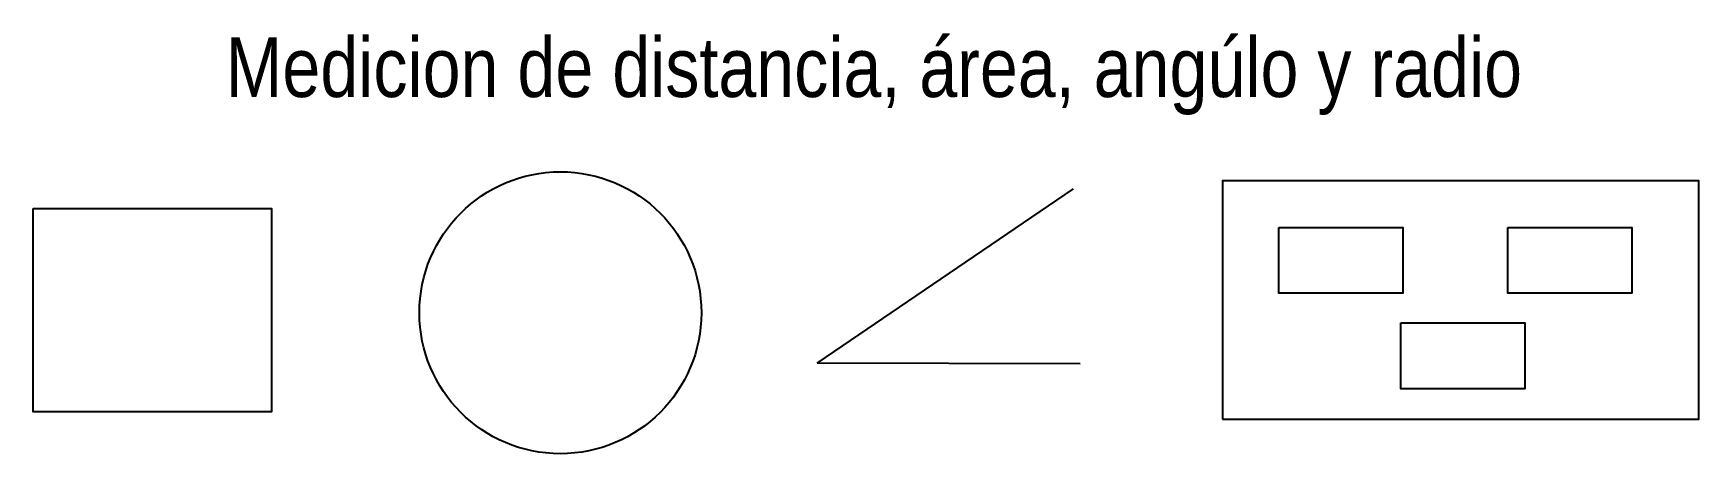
# Model space of a CAD drawing. Header units: centimetres. Extents: x 1759 to 6524, y 1243 to 3474.
# Drawn here: x 6454 to 6523.9, y 3456.5 to 3474.2 of the extents above; entities that cross this region are included whole.
import ezdxf

# ---------------------------------------------------------------- set-up
doc = ezdxf.new("R2010")
doc.units = ezdxf.units.CM
doc.styles.get("Standard").update_dxf_attribs({"font": 'arial.ttf'})

msp = doc.modelspace()

# ---------------------------------------------------------------- texts
at = {"insert": (6455.361, 3473.975), "char_height": 2.5, "attachment_point": 1}
msp.add_mtext_dynamic_manual_height_columns('\\pxqc,t7,8;{\\fBahnschrift Condensed|b0|i0|c0|p34;\\C3;Medicion de distancia, área, angúlo y radio}', width=67.86931, gutter_width=12.5, heights=[0], dxfattribs=at)

# ---------------------------------------------------------------- linework, layer by layer
for p, q in [((6486.91, 3460.293), (6497.682, 3467.613)), ((6497.964, 3460.265), (6486.91, 3460.293))]:
    msp.add_line(p, q)
for points in [[(6503.937, 3457.948), (6523.937, 3457.948), (6523.937, 3467.948), (6503.937, 3467.948)], [(6453.997, 3466.793), (6463.997, 3466.793), (6463.997, 3458.258), (6453.997, 3458.258)], [(6506.31, 3466.001), (6511.512, 3466.001), (6511.512, 3463.231), (6506.31, 3463.231)], [(6515.923, 3466.001), (6521.125, 3466.001), (6521.125, 3463.231), (6515.923, 3463.231)], [(6511.428, 3461.988), (6516.629, 3461.988), (6516.629, 3459.218), (6511.428, 3459.218)]]:
    msp.add_lwpolyline(points, close=True)
msp.add_circle((6476.133, 3462.413), 5.92)

msp.set_redraw_order([(e.dxf.handle, doc.entitydb.next_handle()) for e in msp.query("TEXT MTEXT ATTDEF DIMENSION ARC_DIMENSION")])  # texts and dimensions are drawn at this point

doc.saveas('drawing.dxf')
